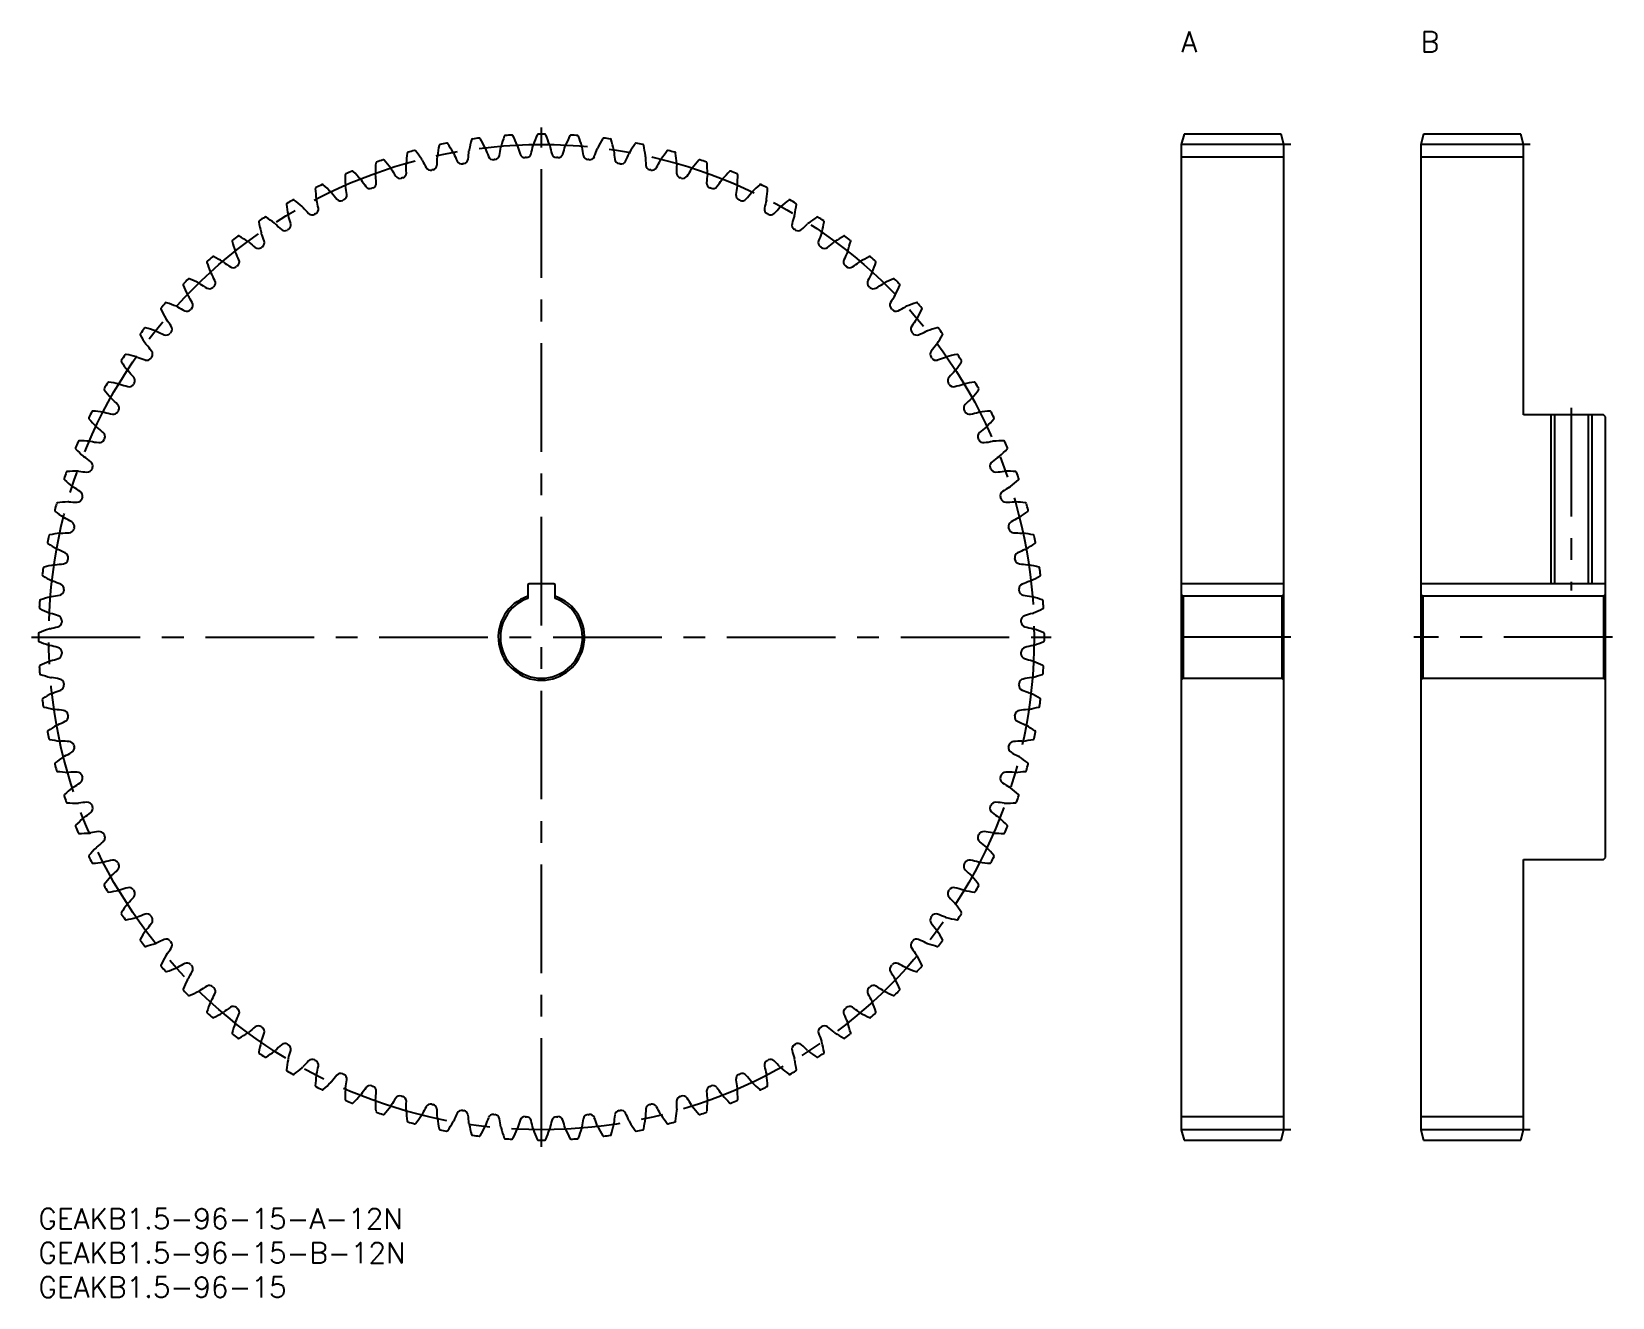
# Model space of a CAD drawing. Extents: x -1 to 230, y -13 to 172.
import ezdxf

# ---------------------------------------------------------------- set-up
doc = ezdxf.new("R2010")
doc.units = 0
doc.header["$LTSCALE"] = 0.5
doc.linetypes.add('CENTER', pattern=[50.8, 31.75, -6.35, 6.35, -6.35])
for name, color, linetype in [('MSM_CENTER', 1, 'CENTER'), ('MSM_CONTINUOUS', 7, 'CONTINUOUS'), ('MSM_NARROW', 5, 'CONTINUOUS'), ('MSM_PART_NUMBER', 7, 'CONTINUOUS')]:
    doc.layers.add(name, color=color, linetype=linetype)
doc.styles.get("Standard").update_dxf_attribs({"font": 'txt.shx', "height": 1, "bigfont": 'bigfont.shx'})

# ---------------------------------------------------------------- blocks, each defined once
blk = doc.blocks.new('*U2')
at = {"layer": 'MSM_PART_NUMBER'}
blk.add_text('GEAKB1.5-96-15-A-12N', height=3, dxfattribs=at).set_placement((0, -3))
blk = doc.blocks.new('*U3')
at = {"layer": 'MSM_PART_NUMBER'}
blk.add_text('GEAKB1.5-96-15-B-12N', height=3, dxfattribs=at).set_placement((0, -8))
blk = doc.blocks.new('*U4')
at = {"layer": 'MSM_PART_NUMBER'}
blk.add_text('GEAKB1.5-96-15', height=3, dxfattribs=at).set_placement((0, -13))
blk = doc.blocks.new('*U5')
at = {"layer": 'MSM_PART_NUMBER'}
blk.add_text('B', height=3, dxfattribs=at).set_placement((202, 169))
blk = doc.blocks.new('*U6')
at = {"layer": 'MSM_PART_NUMBER'}
blk.add_text('A', height=3, dxfattribs=at).set_placement((167, 169))

msp = doc.modelspace()

# ---------------------------------------------------------------- linework, layer by layer
at = {"layer": 'MSM_CENTER'}
for p, q in [((73.5, 9), (73.5, 158)), ((183, 155.5), (166, 155.5)), ((218, 155.5), (201, 155.5)), ((224, 117), (224, 90.3)), ((-1, 83.5), (148, 83.5)), ((183, 83.5), (166, 83.5)), ((230, 83.5), (201, 83.5)), ((183, 11.5), (166, 11.5)), ((218, 11.5), (201, 11.5))]:
    msp.add_line(p, q, dxfattribs=at)
msp.add_circle((73.5, 83.5), 72, dxfattribs=at)
at = {"layer": 'MSM_CONTINUOUS'}
for p, q in [((167.4, 157), (167, 155.5)), ((167, 155.5), (167, 11.5)), ((181.6, 157), (167.4, 157)), ((182, 155.5), (181.6, 157)), ((182, 11.5), (182, 155.5)), ((202.4, 157), (202, 155.5)), ((202, 155.5), (202, 11.5)), ((216.6, 157), (202.4, 157)), ((217, 155.5), (216.6, 157)), ((217, 116), (217, 155.5)), ((182, 153.63), (167, 153.63)), ((217, 153.63), (202, 153.63)), ((228.7, 116), (217, 116)), ((221.54, 116), (221.54, 91.3)), ((226.46, 116), (226.46, 91.3)), ((229, 115.7), (228.7, 116)), ((229, 51.3), (229, 115.7)), ((71.5, 91.1), (71.5, 89.16)), ((75.3, 91.3), (71.7, 91.3)), ((75.5, 89.16), (75.5, 91.1)), ((182, 91.3), (167, 91.3)), ((229, 91.3), (202, 91.3)), ((167.3, 89.5), (167, 89.8)), ((167.3, 89.5), (167.3, 77.5)), ((181.7, 89.5), (167.3, 89.5)), ((182, 89.8), (181.7, 89.5)), ((181.7, 89.5), (181.7, 77.5)), ((202.3, 89.5), (202, 89.8)), ((202.3, 89.5), (202.3, 77.5)), ((228.7, 89.5), (202.3, 89.5)), ((229, 89.8), (228.7, 89.5)), ((228.7, 89.5), (228.7, 77.5)), ((167.3, 77.5), (167, 77.2)), ((167.3, 77.5), (181.7, 77.5)), ((182, 77.2), (181.7, 77.5)), ((202.3, 77.5), (202, 77.2)), ((202.3, 77.5), (228.7, 77.5)), ((229, 77.2), (228.7, 77.5)), ((217, 11.5), (217, 51)), ((217, 51), (228.7, 51)), ((228.7, 51), (229, 51.3)), ((182, 13.38), (167, 13.38)), ((217, 13.38), (202, 13.38)), ((167, 11.5), (167.4, 10)), ((167.4, 10), (181.6, 10)), ((181.6, 10), (182, 11.5)), ((202, 11.5), (202.4, 10)), ((202.4, 10), (216.6, 10)), ((216.6, 10), (217, 11.5))]:
    msp.add_line(p, q, dxfattribs=at)
for centre, radius, start, end in [((82.08, 150.61), 24, 168.5696, 172.1875), ((58.7, 155.34), 0.15, 101.6404, 168.5696), ((73.5, 83.5), 73.5, 100.8596, 101.6404), ((59.68, 155.54), 0.15, 33.9304, 100.8596), ((39.89, 142.22), 24, 30.3125, 33.9304), ((86.45, 149.91), 24, 164.8196, 168.4375), ((63.43, 156.16), 0.15, 97.8904, 164.8196), ((73.5, 83.5), 73.5, 97.1096, 97.8904), ((64.42, 156.29), 0.15, 30.1802, 97.1096), ((43.8, 144.3), 24, 26.5625, 30.1804), ((64.16, 154.47), 1.25, 19.2214, 26.5625), ((85.47, 161.92), 21.33, 199.2626, 202.5523), ((46.46, 158.08), 21.33, 348.6977, 351.9874), ((68.82, 154.93), 1.25, 164.6875, 172.0286), ((90.76, 148.92), 24, 161.0696, 164.6875), ((68.2, 156.66), 0.15, 94.1404, 161.0696), ((73.5, 83.5), 73.5, 93.3596, 94.1404), ((69.2, 156.72), 0.15, 26.4304, 93.3596), ((47.84, 146.11), 24, 22.8125, 26.4304), ((68.82, 154.93), 1.25, 15.4714, 22.8125), ((90.58, 160.97), 21.33, 195.5126, 198.8023), ((51.39, 159.69), 21.33, 344.9477, 348.2374), ((73.5, 155.08), 1.25, 160.9375, 168.2786), ((95.01, 147.65), 24, 157.3196, 160.9375), ((73, 156.85), 0.15, 90.3904, 157.3196), ((73.5, 83.5), 73.5, 89.6096, 90.3904), ((74, 156.85), 0.15, 22.6804, 89.6096), ((51.99, 147.65), 24, 19.0625, 22.6804), ((73.5, 155.08), 1.25, 11.7214, 19.0625), ((95.61, 159.69), 21.33, 191.7626, 195.0523), ((56.42, 160.97), 21.33, 341.1977, 344.4874), ((78.18, 154.93), 1.25, 157.1875, 164.5286), ((99.16, 146.11), 24, 153.5696, 157.1875), ((77.8, 156.72), 0.15, 86.6404, 153.5696), ((73.5, 83.5), 73.5, 85.8596, 86.6404), ((78.8, 156.66), 0.15, 18.9302, 85.8596), ((56.24, 148.92), 24, 15.3125, 18.9304), ((78.18, 154.93), 1.25, 7.9714, 15.3125), ((100.54, 158.08), 21.33, 188.0126, 191.3023), ((61.53, 161.92), 21.33, 337.4477, 340.7374), ((82.84, 154.47), 1.25, 153.4375, 160.7786), ((103.2, 144.3), 24, 149.8196, 153.4375), ((82.58, 156.29), 0.15, 82.8904, 149.8196), ((73.5, 83.5), 73.5, 82.1096, 82.8904), ((83.57, 156.16), 0.15, 15.1802, 82.1096), ((60.55, 149.91), 24, 11.5625, 15.1804), ((107.11, 142.22), 24, 146.0696, 149.6875), ((87.32, 155.54), 0.15, 79.1404, 146.0696), ((73.5, 83.5), 73.5, 78.3596, 79.1404), ((88.3, 155.34), 0.15, 11.4302, 78.3596), ((64.92, 150.61), 24, 7.8125, 11.4304), ((73.24, 151.16), 24, 176.0696, 179.6875), ((49.45, 152.8), 0.15, 109.1404, 176.0696), ((73.5, 83.5), 73.5, 108.3596, 109.1404), ((50.4, 153.12), 0.15, 41.4302, 108.3596), ((32.51, 137.33), 24, 37.8125, 41.4304), ((77.67, 151.03), 24, 172.3196, 175.9375), ((54.97, 152.64), 1.25, 175.9375, 183.2786), ((32.43, 151.37), 21.33, 359.9477, 3.2374), ((54.03, 154.22), 0.15, 105.3904, 172.3196), ((73.5, 83.5), 73.5, 104.6096, 105.3904), ((55, 154.48), 0.15, 37.6804, 104.6096), ((36.12, 139.9), 24, 34.0625, 37.6804), ((54.97, 152.64), 1.25, 26.7214, 34.0625), ((75.13, 162.81), 21.33, 206.7626, 210.0523), ((57.49, 152.54), 0.75, 283.0519, 356.1977), ((36.96, 153.91), 21.33, 356.1977, 359.4874), ((59.53, 153.71), 1.25, 172.1875, 179.5286), ((59.53, 153.71), 1.25, 22.9714, 30.3125), ((80.32, 162.53), 21.33, 203.0126, 206.3023), ((61.87, 153.41), 0.75, 206.3022, 279.4481), ((73.5, 83.5), 70.13, 99.3019, 99.4481), ((62.04, 153.44), 0.75, 279.3019, 352.4477), ((41.64, 156.15), 21.33, 352.4477, 355.7374), ((64.16, 154.47), 1.25, 168.4375, 175.7786), ((66.46, 154.02), 0.75, 202.5523, 275.6981), ((73.5, 83.5), 70.13, 95.5519, 95.6981), ((66.64, 154.04), 0.75, 275.5519, 348.6977), ((71.09, 154.33), 0.75, 198.8022, 271.9481), ((73.5, 83.5), 70.13, 91.8019, 91.9481), ((71.27, 154.34), 0.75, 271.8019, 344.9477), ((75.73, 154.34), 0.75, 195.0522, 268.1981), ((73.5, 83.5), 70.13, 88.0519, 88.1981), ((75.91, 154.33), 0.75, 268.0519, 341.1977), ((80.36, 154.04), 0.75, 191.3023, 264.4481), ((73.5, 83.5), 70.13, 84.3019, 84.4481), ((80.54, 154.02), 0.75, 264.3019, 337.4477), ((82.84, 154.47), 1.25, 4.2214, 11.5625), ((105.36, 156.15), 21.33, 184.2626, 187.5523), ((84.96, 153.44), 0.75, 187.5523, 260.6981), ((73.5, 83.5), 70.13, 80.5519, 80.6981), ((85.13, 153.41), 0.75, 260.5519, 333.6977), ((66.68, 162.53), 21.33, 333.6977, 336.9874), ((87.47, 153.71), 1.25, 149.6875, 157.0286), ((87.47, 153.71), 1.25, 0.4714, 7.8125), ((110.04, 153.91), 21.33, 180.5126, 183.8023), ((89.51, 152.54), 0.75, 183.8023, 256.9481), ((71.87, 162.81), 21.33, 329.9477, 333.2374), ((92.03, 152.64), 1.25, 145.9375, 153.2786), ((110.88, 139.9), 24, 142.3196, 145.9375), ((92, 154.48), 0.15, 75.3904, 142.3196), ((73.5, 83.5), 73.5, 74.6096, 75.3904), ((92.97, 154.22), 0.15, 7.6802, 74.6096), ((69.33, 151.03), 24, 4.0625, 7.6804), ((114.57, 151.37), 21.33, 176.7626, 180.0523), ((92.03, 152.64), 1.25, 356.7214, 4.0625), ((114.49, 137.33), 24, 138.5696, 142.1875), ((96.6, 153.12), 0.15, 71.6404, 138.5696), ((73.5, 83.5), 73.5, 70.8596, 71.6404), ((97.55, 152.8), 0.15, 3.9304, 70.8596), ((73.76, 151.16), 24, 0.3125, 3.9304), ((44.97, 151.07), 0.15, 112.8904, 179.8196), ((68.82, 151), 24, 179.8196, 183.4375), ((73.5, 83.5), 73.5, 112.1096, 112.8904), ((45.89, 151.46), 0.15, 45.1804, 112.1096), ((29.08, 134.54), 24, 41.5625, 45.1804), ((46.11, 149.63), 1.25, 34.2214, 41.5625), ((64.77, 162.35), 21.33, 214.2626, 217.5523), ((50.49, 151.28), 1.25, 179.6875, 187.0286), ((28.08, 148.54), 21.33, 3.6977, 6.9874), ((50.49, 151.28), 1.25, 30.4714, 37.8125), ((69.94, 162.75), 21.33, 210.5126, 213.8023), ((52.84, 151.3), 0.75, 213.8022, 286.9481), ((73.5, 83.5), 70.13, 106.8019, 106.9481), ((53.01, 151.35), 0.75, 286.8019, 359.9477), ((57.32, 152.5), 0.75, 210.0522, 283.1981), ((73.5, 83.5), 70.13, 103.0519, 103.1981), ((73.5, 83.5), 70.13, 76.8019, 76.9481), ((89.68, 152.5), 0.75, 256.8019, 329.9477), ((93.99, 151.35), 0.75, 180.0523, 253.1981), ((73.5, 83.5), 70.13, 73.0519, 73.1981), ((94.16, 151.3), 0.75, 253.0519, 326.1977), ((77.06, 162.75), 21.33, 326.1977, 329.4874), ((96.51, 151.28), 1.25, 142.1875, 149.5286), ((118.92, 148.54), 21.33, 173.0126, 176.3023), ((96.51, 151.28), 1.25, 352.9714, 0.3125), ((82.23, 162.35), 21.33, 322.4477, 325.7374), ((100.89, 149.63), 1.25, 138.4375, 145.7786), ((117.92, 134.54), 24, 134.8196, 138.4375), ((101.11, 151.46), 0.15, 67.8904, 134.8196), ((73.5, 83.5), 73.5, 67.1096, 67.8904), ((102.03, 151.07), 0.15, 0.1802, 67.1096), ((78.18, 151), 24, 356.5625, 0.1804), ((40.61, 149.06), 0.15, 116.6404, 183.5696), ((64.41, 150.55), 24, 183.5696, 187.1875), ((73.5, 83.5), 73.5, 115.8596, 116.6404), ((41.51, 149.51), 0.15, 48.9304, 115.8596), ((25.84, 131.52), 24, 45.3125, 48.9304), ((41.84, 147.7), 1.25, 37.9714, 45.3125), ((59.63, 161.61), 21.33, 218.0126, 221.3023), ((44.33, 148.09), 0.75, 294.3019, 7.4477), ((46.11, 149.63), 1.25, 183.4375, 190.7786), ((23.92, 145.43), 21.33, 7.4477, 10.7374), ((48.45, 149.8), 0.75, 217.5522, 290.6979), ((73.5, 83.5), 70.13, 110.5519, 110.6981), ((48.62, 149.86), 0.75, 290.5519, 3.6977), ((98.38, 149.86), 0.75, 176.3023, 249.4481), ((73.5, 83.5), 70.13, 69.3019, 69.4481), ((98.55, 149.8), 0.75, 249.3019, 322.4477), ((123.08, 145.43), 21.33, 169.2626, 172.5523), ((102.67, 148.09), 0.75, 172.5523, 245.6981), ((100.89, 149.63), 1.25, 349.2214, 356.5625), ((87.37, 161.61), 21.33, 318.6977, 321.9874), ((105.16, 147.7), 1.25, 134.6875, 142.0286), ((121.16, 131.52), 24, 131.0696, 134.6875), ((105.49, 149.51), 0.15, 64.1404, 131.0696), ((73.5, 83.5), 73.5, 63.3596, 64.1404), ((82.59, 150.55), 24, 352.8125, 356.4304), ((106.39, 149.06), 0.15, 356.4304, 63.3596), ((36.39, 146.77), 0.15, 120.3904, 187.3196), ((60.05, 149.81), 24, 187.3196, 190.9375), ((73.5, 83.5), 73.5, 119.6096, 120.3904), ((37.26, 147.27), 0.15, 52.6804, 119.6096), ((22.8, 128.3), 24, 49.0625, 52.6804), ((37.71, 145.49), 1.25, 41.7214, 49.0625), ((54.55, 160.53), 21.33, 221.7626, 225.0523), ((40.17, 146.05), 0.75, 298.0519, 11.1977), ((41.84, 147.7), 1.25, 187.1875, 194.5286), ((19.98, 142.05), 21.33, 11.1977, 14.4874), ((44.17, 148.02), 0.75, 221.3022, 294.4481), ((73.5, 83.5), 70.13, 114.3019, 114.4481), ((73.5, 83.5), 70.13, 65.5519, 65.6981), ((102.83, 148.02), 0.75, 245.5519, 318.6977), ((106.83, 146.05), 0.75, 168.8023, 241.9481), ((127.02, 142.05), 21.33, 165.5126, 168.8023), ((105.16, 147.7), 1.25, 345.4714, 352.8125), ((92.45, 160.53), 21.33, 314.9477, 318.2374), ((109.29, 145.49), 1.25, 130.9375, 138.2786), ((124.2, 128.3), 24, 127.3196, 130.9375), ((109.74, 147.27), 0.15, 60.3904, 127.3196), ((73.5, 83.5), 73.5, 59.6096, 60.3904), ((86.95, 149.81), 24, 349.0625, 352.6804), ((110.61, 146.77), 0.15, 352.6804, 59.6096), ((32.33, 144.21), 0.15, 124.1404, 191.0696), ((55.74, 148.79), 24, 191.0696, 194.6875), ((73.5, 83.5), 73.5, 123.3596, 124.1404), ((33.17, 144.76), 0.15, 56.4304, 123.3596), ((19.98, 124.89), 24, 52.8125, 56.4304), ((33.73, 143.02), 1.25, 45.4714, 52.8125), ((49.55, 159.13), 21.33, 225.5126, 228.8023), ((37.71, 145.49), 1.25, 190.9375, 198.2786), ((16.26, 138.43), 21.33, 14.9477, 18.2374), ((36.15, 143.73), 0.75, 301.8019, 14.9477), ((40.01, 145.96), 0.75, 225.0522, 298.1981), ((73.5, 83.5), 70.13, 118.0519, 118.1981), ((73.5, 83.5), 70.13, 61.8019, 61.9481), ((106.99, 145.96), 0.75, 241.8019, 314.9477), ((110.85, 143.73), 0.75, 165.0523, 238.1981), ((130.74, 138.43), 21.33, 161.7626, 165.0523), ((109.29, 145.49), 1.25, 341.7214, 349.0625), ((97.45, 159.13), 21.33, 311.1977, 314.4874), ((113.27, 143.02), 1.25, 127.1875, 134.5286), ((127.02, 124.89), 24, 123.5696, 127.1875), ((113.83, 144.76), 0.15, 56.6404, 123.5696), ((73.5, 83.5), 73.5, 55.8596, 56.6404), ((91.26, 148.79), 24, 345.3125, 348.9304), ((114.67, 144.21), 0.15, 348.9304, 55.8596), ((28.45, 141.39), 0.15, 127.8904, 194.8196), ((51.51, 147.49), 24, 194.8196, 198.4375), ((73.5, 83.5), 73.5, 127.1096, 127.8904), ((29.24, 142), 0.15, 60.1804, 127.1096), ((17.39, 121.3), 24, 56.5625, 60.1804), ((29.92, 140.29), 1.25, 49.2214, 56.5625), ((44.66, 157.4), 21.33, 229.2626, 232.5523), ((33.73, 143.02), 1.25, 194.6875, 202.0286), ((12.79, 134.56), 21.33, 18.6977, 21.9874), ((32.29, 141.16), 0.75, 305.5519, 18.6977), ((36, 143.64), 0.75, 228.8022, 301.9481), ((73.5, 83.5), 70.13, 121.8019, 121.9481), ((73.5, 83.5), 70.13, 58.0519, 58.1981), ((111, 143.64), 0.75, 238.0519, 311.1977), ((114.71, 141.16), 0.75, 161.3023, 234.4481), ((134.21, 134.56), 21.33, 158.0126, 161.3023), ((113.27, 143.02), 1.25, 337.9714, 345.3125), ((102.34, 157.4), 21.33, 307.4477, 310.7374), ((117.08, 140.29), 1.25, 123.4375, 130.7786), ((129.61, 121.3), 24, 119.8196, 123.4375), ((117.76, 142), 0.15, 52.8904, 119.8196), ((73.5, 83.5), 73.5, 52.1096, 52.8904), ((95.49, 147.49), 24, 341.5625, 345.1804), ((118.55, 141.39), 0.15, 345.1804, 52.1096), ((73.5, 83.5), 73.5, 130.8596, 131.6404), ((25.51, 138.98), 0.15, 63.9304, 130.8596), ((15.03, 117.55), 24, 60.3125, 63.9304), ((29.92, 140.29), 1.25, 198.4375, 205.7786), ((9.58, 130.48), 21.33, 22.4477, 25.7374), ((28.61, 138.34), 0.75, 309.3019, 22.4477), ((32.14, 141.06), 0.75, 232.5522, 305.6981), ((73.5, 83.5), 70.13, 125.5519, 125.6981), ((73.5, 83.5), 70.13, 54.3019, 54.4481), ((114.86, 141.06), 0.75, 234.3019, 307.4477), ((118.39, 138.34), 0.75, 157.5523, 230.6981), ((137.42, 130.48), 21.33, 154.2626, 157.5523), ((117.08, 140.29), 1.25, 334.2214, 341.5625), ((131.97, 117.55), 24, 116.0696, 119.6875), ((121.49, 138.98), 0.15, 49.1404, 116.0696), ((73.5, 83.5), 73.5, 48.3596, 49.1404), ((24.76, 138.32), 0.15, 131.6404, 198.5696), ((47.37, 145.91), 24, 198.5696, 202.1875), ((26.3, 137.32), 1.25, 202.1875, 209.5286), ((6.65, 126.2), 21.33, 26.1977, 29.4874), ((26.3, 137.32), 1.25, 52.9714, 60.3125), ((39.89, 155.35), 21.33, 233.0126, 236.3023), ((28.47, 138.23), 0.75, 236.3023, 309.4481), ((73.5, 83.5), 70.13, 129.3019, 129.4481), ((73.5, 83.5), 70.13, 50.5519, 50.6981), ((118.53, 138.23), 0.75, 230.5519, 303.6977), ((107.11, 155.35), 21.33, 303.6977, 306.9874), ((120.7, 137.32), 1.25, 119.6875, 127.0286), ((140.35, 126.2), 21.33, 150.5126, 153.8023), ((120.7, 137.32), 1.25, 330.4714, 337.8125), ((99.63, 145.91), 24, 337.8125, 341.4304), ((122.24, 138.32), 0.15, 341.4304, 48.3596), ((21.28, 135.01), 0.15, 135.3904, 202.3196), ((43.34, 144.07), 24, 202.3196, 205.9375), ((73.5, 83.5), 73.5, 134.6096, 135.3904), ((21.99, 135.72), 0.15, 67.6804, 134.6096), ((12.93, 113.66), 24, 64.0625, 67.6804), ((22.88, 134.12), 1.25, 56.7214, 64.0625), ((35.26, 153), 21.33, 236.7626, 240.0523), ((24.98, 135.17), 0.75, 240.0523, 313.1981), ((73.5, 83.5), 70.13, 133.0519, 133.1981), ((25.12, 135.29), 0.75, 313.0519, 26.1977), ((121.88, 135.29), 0.75, 153.8023, 226.9481), ((73.5, 83.5), 70.13, 46.8019, 46.9481), ((122.02, 135.17), 0.75, 226.8019, 299.9477), ((111.74, 153), 21.33, 299.9477, 303.2374), ((124.12, 134.12), 1.25, 115.9375, 123.2786), ((134.07, 113.66), 24, 112.3196, 115.9375), ((125.01, 135.72), 0.15, 45.3904, 112.3196), ((73.5, 83.5), 73.5, 44.6096, 45.3904), ((103.66, 144.07), 24, 334.0625, 337.6804), ((125.72, 135.01), 0.15, 337.6804, 44.6096), ((73.5, 83.5), 73.5, 138.3596, 139.1404), ((18.68, 132.24), 0.15, 71.4304, 138.3596), ((11.09, 109.63), 24, 67.8125, 71.4304), ((19.68, 130.7), 1.25, 60.4714, 67.8125), ((30.8, 150.35), 21.33, 240.5126, 243.8023), ((22.88, 134.12), 1.25, 205.9375, 213.2786), ((4, 121.74), 21.33, 29.9477, 33.2374), ((21.83, 132.02), 0.75, 316.8019, 29.9477), ((125.17, 132.02), 0.75, 150.0523, 223.1981), ((143, 121.74), 21.33, 146.7626, 150.0523), ((124.12, 134.12), 1.25, 326.7214, 334.0625), ((116.2, 150.35), 21.33, 296.1977, 299.4874), ((127.32, 130.7), 1.25, 112.1875, 119.5286), ((135.91, 109.63), 24, 108.5696, 112.1875), ((128.32, 132.24), 0.15, 41.6404, 108.5696), ((73.5, 83.5), 73.5, 40.8596, 41.6404), ((18.02, 131.49), 0.15, 139.1404, 206.0696), ((39.45, 141.97), 24, 206.0696, 209.6875), ((19.68, 130.7), 1.25, 209.6875, 217.0286), ((1.65, 117.11), 21.33, 33.6977, 36.9874), ((21.71, 131.88), 0.75, 243.8023, 316.9479), ((73.5, 83.5), 70.13, 136.8019, 136.9481), ((73.5, 83.5), 70.13, 43.0519, 43.1981), ((125.29, 131.88), 0.75, 223.0519, 296.1977), ((145.35, 117.11), 21.33, 143.0126, 146.3023), ((127.32, 130.7), 1.25, 322.9714, 330.3125), ((107.55, 141.97), 24, 330.3125, 333.9304), ((128.98, 131.49), 0.15, 333.9304, 40.8596), ((15, 127.76), 0.15, 142.8904, 209.8196), ((35.7, 139.61), 24, 209.8196, 213.4375), ((73.5, 83.5), 73.5, 142.1096, 142.8904), ((15.61, 128.55), 0.15, 75.1804, 142.1096), ((9.51, 105.49), 24, 71.5625, 75.1804), ((16.71, 127.08), 1.25, 64.2214, 71.5625), ((26.52, 147.42), 21.33, 244.2626, 247.5523), ((18.66, 128.39), 0.75, 247.5522, 320.6979), ((73.5, 83.5), 70.13, 140.5519, 140.6981), ((18.77, 128.53), 0.75, 320.5519, 33.6977), ((128.23, 128.53), 0.75, 146.3023, 219.4481), ((73.5, 83.5), 70.13, 39.3019, 39.4481), ((128.34, 128.39), 0.75, 219.3019, 292.4477), ((120.48, 147.42), 21.33, 292.4477, 295.7374), ((130.29, 127.08), 1.25, 108.4375, 115.7786), ((137.49, 105.49), 24, 104.8196, 108.4375), ((111.3, 139.61), 24, 326.5625, 330.1804), ((131.39, 128.55), 0.15, 37.8904, 104.8196), ((73.5, 83.5), 73.5, 37.1096, 37.8904), ((132, 127.76), 0.15, 330.1804, 37.1096), ((73.5, 83.5), 73.5, 145.8596, 146.6404), ((12.79, 124.67), 0.15, 78.9304, 145.8596), ((8.21, 101.26), 24, 75.3125, 78.9304), ((16.71, 127.08), 1.25, 213.4375, 220.7786), ((-0.4, 112.34), 21.33, 37.4477, 40.7374), ((15.94, 124.86), 0.75, 324.3019, 37.4477), ((131.06, 124.86), 0.75, 142.5523, 215.6981), ((147.4, 112.34), 21.33, 139.2626, 142.5523), ((130.29, 127.08), 1.25, 319.2214, 326.5625), ((138.79, 101.26), 24, 101.0696, 104.6875), ((134.21, 124.67), 0.15, 34.1404, 101.0696), ((73.5, 83.5), 73.5, 33.3596, 34.1404), ((12.24, 123.83), 0.15, 146.6404, 213.5696), ((32.11, 137.02), 24, 213.5696, 217.1875), ((13.98, 123.27), 1.25, 217.1875, 224.5286), ((13.98, 123.27), 1.25, 67.9714, 75.3125), ((22.44, 144.21), 21.33, 248.0126, 251.3023), ((15.84, 124.71), 0.75, 251.3022, 324.4479), ((73.5, 83.5), 70.13, 144.3019, 144.4481), ((73.5, 83.5), 70.13, 35.5519, 35.6981), ((131.16, 124.71), 0.75, 215.5519, 288.6977), ((124.56, 144.21), 21.33, 288.6977, 291.9874), ((133.02, 123.27), 1.25, 104.6875, 112.0286), ((133.02, 123.27), 1.25, 315.4714, 322.8125), ((114.89, 137.02), 24, 322.8125, 326.4304), ((134.76, 123.83), 0.15, 326.4304, 33.3596), ((73.5, 83.5), 73.5, 149.6096, 150.3904), ((10.23, 120.61), 0.15, 82.6804, 149.6096), ((7.19, 96.95), 24, 79.0625, 82.6804), ((11.51, 119.29), 1.25, 71.7214, 79.0625), ((18.57, 140.74), 21.33, 251.7626, 255.0523), ((13.27, 120.85), 0.75, 255.0522, 328.1979), ((-2.13, 107.45), 21.33, 41.1977, 44.4874), ((73.5, 83.5), 70.13, 148.0519, 148.1981), ((13.36, 121), 0.75, 328.0519, 41.1977), ((133.64, 121), 0.75, 138.8023, 211.9481), ((73.5, 83.5), 70.13, 31.8019, 31.9481), ((149.13, 107.45), 21.33, 135.5126, 138.8023), ((133.73, 120.85), 0.75, 211.8019, 284.9477), ((128.43, 140.74), 21.33, 284.9477, 288.2374), ((135.49, 119.29), 1.25, 100.9375, 108.2786), ((139.81, 96.95), 24, 97.3196, 100.9375), ((136.77, 120.61), 0.15, 30.3904, 97.3196), ((73.5, 83.5), 73.5, 29.6096, 30.3904), ((9.73, 119.74), 0.15, 150.3904, 217.3196), ((28.7, 134.2), 24, 217.3196, 220.9375), ((11.51, 119.29), 1.25, 220.9375, 228.2786), ((-3.53, 102.45), 21.33, 44.9477, 48.2374), ((150.53, 102.45), 21.33, 131.7626, 135.0523), ((135.49, 119.29), 1.25, 311.7214, 319.0625), ((118.3, 134.2), 24, 319.0625, 322.6804), ((137.27, 119.74), 0.15, 322.6804, 29.6096), ((7.49, 115.49), 0.15, 154.1404, 221.0696), ((73.5, 83.5), 73.5, 153.3596, 154.1404), ((7.94, 116.39), 0.15, 86.4304, 153.3596), ((6.45, 92.59), 24, 82.8125, 86.4304), ((9.3, 115.16), 1.25, 75.4714, 82.8125), ((14.95, 137.02), 21.33, 255.5126, 258.8023), ((10.95, 116.83), 0.75, 258.8022, 331.9479), ((11.04, 116.99), 0.75, 331.8019, 44.9477), ((73.5, 83.5), 70.13, 151.8019, 151.9481), ((135.96, 116.99), 0.75, 135.0523, 208.1981), ((73.5, 83.5), 70.13, 28.0519, 28.1981), ((136.05, 116.83), 0.75, 208.0519, 281.1977), ((132.05, 137.02), 21.33, 281.1977, 284.4874), ((137.7, 115.16), 1.25, 97.1875, 104.5286), ((140.55, 92.59), 24, 93.5696, 97.1875), ((139.06, 116.39), 0.15, 26.6404, 93.5696), ((73.5, 83.5), 73.5, 25.8596, 26.6404), ((139.51, 115.49), 0.15, 318.9304, 25.8596), ((25.48, 131.16), 24, 221.0696, 224.6875), ((9.3, 115.16), 1.25, 224.6875, 232.0286), ((-4.61, 97.37), 21.33, 48.6977, 51.9874), ((8.98, 112.83), 0.75, 335.5519, 48.6977), ((138.02, 112.83), 0.75, 131.3023, 204.4481), ((151.61, 97.37), 21.33, 128.0126, 131.3023), ((137.7, 115.16), 1.25, 307.9714, 315.3125), ((121.52, 131.16), 24, 315.3125, 318.9304), ((5.54, 111.11), 0.15, 157.8904, 224.8196), ((73.5, 83.5), 73.5, 157.1096, 157.8904), ((22.46, 127.92), 24, 224.8196, 228.4375), ((5.93, 112.03), 0.15, 90.1804, 157.1096), ((6, 88.18), 24, 86.5625, 90.1804), ((7.37, 110.89), 1.25, 79.2214, 86.5625), ((11.57, 133.08), 21.33, 259.2626, 262.5523), ((8.91, 112.67), 0.75, 262.5523, 335.6979), ((73.5, 83.5), 70.13, 155.5519, 155.6981), ((73.5, 83.5), 70.13, 24.3019, 24.4481), ((138.09, 112.67), 0.75, 204.3019, 277.4477), ((135.43, 133.08), 21.33, 277.4477, 280.7374), ((139.63, 110.89), 1.25, 93.4375, 100.7786), ((141, 88.18), 24, 89.8196, 93.4375), ((124.54, 127.92), 24, 311.5625, 315.1804), ((141.07, 112.03), 0.15, 22.8904, 89.8196), ((73.5, 83.5), 73.5, 22.1096, 22.8904), ((141.46, 111.11), 0.15, 315.1804, 22.1096), ((7.37, 110.89), 1.25, 228.4375, 235.7786), ((-5.35, 92.23), 21.33, 52.4477, 55.7374), ((7.2, 108.55), 0.75, 339.3019, 52.4477), ((139.8, 108.55), 0.75, 127.5523, 200.6981), ((152.35, 92.23), 21.33, 124.2626, 127.5523), ((139.63, 110.89), 1.25, 304.2214, 311.5625), ((3.88, 106.6), 0.15, 161.6404, 228.5696), ((73.5, 83.5), 73.5, 160.8596, 161.6404), ((19.67, 124.49), 24, 228.5696, 232.1875), ((4.2, 107.55), 0.15, 93.9304, 160.8596), ((5.84, 83.76), 24, 90.3125, 93.9304), ((5.72, 106.51), 1.25, 82.9714, 90.3125), ((8.46, 128.92), 21.33, 263.0126, 266.3023), ((7.14, 108.38), 0.75, 266.3022, 339.4481), ((73.5, 83.5), 70.13, 159.3019, 159.4481), ((73.5, 83.5), 70.13, 20.5519, 20.6981), ((139.86, 108.38), 0.75, 200.5519, 273.6977), ((138.54, 128.92), 21.33, 273.6977, 276.9874), ((141.28, 106.51), 1.25, 89.6875, 97.0286), ((141.16, 83.76), 24, 86.0696, 89.6875), ((127.33, 124.49), 24, 307.8125, 311.4304), ((142.8, 107.55), 0.15, 19.1404, 86.0696), ((73.5, 83.5), 73.5, 18.3596, 19.1404), ((143.12, 106.6), 0.15, 311.4304, 18.3596), ((5.72, 106.51), 1.25, 232.1875, 239.5286), ((-5.75, 87.06), 21.33, 56.1977, 59.4874), ((5.7, 104.16), 0.75, 343.0519, 56.1977), ((141.3, 104.16), 0.75, 123.8023, 196.9481), ((152.75, 87.06), 21.33, 120.5126, 123.8023), ((141.28, 106.51), 1.25, 300.4714, 307.8125), ((2.52, 102), 0.15, 165.3904, 232.3196), ((73.5, 83.5), 73.5, 164.6096, 165.3904), ((17.1, 120.88), 24, 232.3196, 235.9375), ((2.78, 102.97), 0.15, 97.6804, 164.6096), ((5.97, 79.33), 24, 94.0625, 97.6804), ((4.36, 102.03), 1.25, 86.7214, 94.0625), ((5.63, 124.57), 21.33, 266.7626, 270.0523), ((5.65, 103.99), 0.75, 270.0522, 343.1979), ((73.5, 83.5), 70.13, 163.0519, 163.1981), ((73.5, 83.5), 70.13, 16.8019, 16.9481), ((141.35, 103.99), 0.75, 196.8019, 269.9477), ((141.37, 124.57), 21.33, 269.9477, 273.2374), ((142.64, 102.03), 1.25, 85.9375, 93.2786), ((141.03, 79.33), 24, 82.3196, 85.9375), ((129.9, 120.88), 24, 304.0625, 307.6804), ((144.22, 102.97), 0.15, 15.3904, 82.3196), ((73.5, 83.5), 73.5, 14.6096, 15.3904), ((144.48, 102), 0.15, 307.6804, 14.6096), ((4.36, 102.03), 1.25, 235.9375, 243.2786), ((-5.81, 81.87), 21.33, 59.9477, 63.2374), ((4.46, 99.51), 0.75, 273.8022, 346.9479), ((4.5, 99.68), 0.75, 346.8019, 59.9477), ((73.5, 83.5), 70.13, 166.8019, 166.9481), ((142.5, 99.68), 0.75, 120.0523, 193.1981), ((73.5, 83.5), 70.13, 13.0519, 13.1981), ((142.54, 99.51), 0.75, 193.0519, 266.1977), ((152.81, 81.87), 21.33, 116.7626, 120.0523), ((142.64, 102.03), 1.25, 296.7214, 304.0625), ((1.46, 97.32), 0.15, 169.1404, 236.0696), ((73.5, 83.5), 73.5, 168.3596, 169.1404), ((14.78, 117.11), 24, 236.0696, 239.6875), ((1.66, 98.3), 0.15, 101.4304, 168.3596), ((6.39, 74.92), 24, 97.8125, 101.4304), ((3.29, 97.47), 1.25, 90.4714, 97.8125), ((3.09, 120.04), 21.33, 270.5126, 273.8023), ((143.91, 120.04), 21.33, 266.1977, 269.4874), ((143.71, 97.47), 1.25, 82.1875, 89.5286), ((140.61, 74.92), 24, 78.5696, 82.1875), ((132.22, 117.11), 24, 300.3125, 303.9304), ((145.34, 98.3), 0.15, 11.6404, 78.5696), ((73.5, 83.5), 73.5, 10.8596, 11.6404), ((145.54, 97.32), 0.15, 303.9304, 10.8596), ((3.29, 97.47), 1.25, 239.6875, 247.0286), ((-5.53, 76.68), 21.33, 63.6977, 66.9874), ((3.56, 94.96), 0.75, 277.5522, 350.6981), ((3.59, 95.13), 0.75, 350.5519, 63.6977), ((73.5, 83.5), 70.13, 170.5519, 170.6981), ((143.41, 95.13), 0.75, 116.3023, 189.4481), ((73.5, 83.5), 70.13, 9.3019, 9.4481), ((143.44, 94.96), 0.75, 189.3019, 262.4477), ((152.53, 76.68), 21.33, 113.0126, 116.3023), ((143.71, 97.47), 1.25, 292.9714, 300.3125), ((0.71, 92.58), 0.15, 172.8904, 239.8196), ((73.5, 83.5), 73.5, 172.1096, 172.8904), ((12.7, 113.2), 24, 239.8196, 243.4375), ((0.84, 93.57), 0.15, 105.1804, 172.1096), ((7.09, 70.55), 24, 101.5625, 105.1804), ((2.53, 92.84), 1.25, 94.2214, 101.5625), ((0.85, 115.36), 21.33, 274.2626, 277.5523), ((146.15, 115.36), 21.33, 262.4477, 265.7374), ((144.47, 92.84), 1.25, 78.4375, 85.7786), ((139.91, 70.55), 24, 74.8196, 78.4375), ((134.3, 113.2), 24, 296.5625, 300.1804), ((146.16, 93.57), 0.15, 7.8904, 74.8196), ((73.5, 83.5), 73.5, 7.1096, 7.8904), ((146.29, 92.58), 0.15, 300.1804, 7.1096), ((2.53, 92.84), 1.25, 243.4375, 250.7786), ((-4.92, 71.53), 21.33, 67.4477, 70.7374), ((2.96, 90.36), 0.75, 281.3022, 354.4481), ((2.98, 90.54), 0.75, 354.3019, 67.4477), ((73.5, 83.5), 70.13, 174.3019, 174.4481), ((71.7, 91.1), 0.2, 90, 180), ((75.3, 91.1), 0.2, 0, 90), ((144.02, 90.54), 0.75, 112.5523, 185.6981), ((73.5, 83.5), 70.13, 5.5519, 5.6981), ((144.04, 90.36), 0.75, 185.5519, 258.6977), ((151.92, 71.53), 21.33, 109.2626, 112.5523), ((144.47, 92.84), 1.25, 289.2214, 296.5625), ((73.5, 83.5), 73.5, 175.8596, 176.6404), ((0.28, 87.8), 0.15, 176.6404, 243.5696), ((0.34, 88.8), 0.15, 108.9304, 175.8596), ((8.08, 66.24), 24, 105.3125, 108.9304), ((2.07, 88.18), 1.25, 97.9714, 105.3125), ((-1.08, 110.54), 21.33, 278.0126, 281.3023), ((73.5, 83.5), 6.3, 108.5094, 71.4906), ((73.5, 83.5), 6, 109.4712, 70.5288), ((148.08, 110.54), 21.33, 258.6977, 261.9874), ((144.93, 88.18), 1.25, 74.6875, 82.0286), ((138.92, 66.24), 24, 71.0696, 74.6875), ((146.66, 88.8), 0.15, 4.1404, 71.0696), ((146.72, 87.8), 0.15, 296.4302, 3.3596), ((73.5, 83.5), 73.5, 3.3596, 4.1404), ((10.89, 109.16), 24, 243.5696, 247.1875), ((2.07, 88.18), 1.25, 247.1875, 254.5286), ((-3.97, 66.42), 21.33, 71.1977, 74.4874), ((2.66, 85.73), 0.75, 285.0522, 358.1981), ((2.67, 85.91), 0.75, 358.0519, 71.1977), ((73.5, 83.5), 70.13, 178.0519, 178.1981), ((144.33, 85.91), 0.75, 108.8023, 181.9481), ((73.5, 83.5), 70.13, 1.8019, 1.9481), ((144.34, 85.73), 0.75, 181.8019, 254.9477), ((150.97, 66.42), 21.33, 105.5126, 108.8023), ((144.93, 88.18), 1.25, 285.4714, 292.8125), ((136.11, 109.16), 24, 292.8125, 296.4304), ((0.15, 84), 0.15, 112.6804, 179.6096), ((73.5, 83.5), 73.5, 179.6096, 180.3904), ((9.35, 61.99), 24, 109.0625, 112.6804), ((1.92, 83.5), 1.25, 101.7214, 109.0625), ((-2.69, 105.61), 21.33, 281.7626, 285.0523), ((149.69, 105.61), 21.33, 254.9477, 258.2374), ((145.08, 83.5), 1.25, 70.9375, 78.2786), ((137.65, 61.99), 24, 67.3196, 70.9375), ((146.85, 84), 0.15, 0.3904, 67.3196), ((73.5, 83.5), 73.5, 359.6096, 0.3904), ((0.15, 83), 0.15, 180.3904, 247.3196), ((9.35, 105.01), 24, 247.3196, 250.9375), ((1.92, 83.5), 1.25, 250.9375, 258.2786), ((-2.69, 61.39), 21.33, 74.9477, 78.2374), ((2.66, 81.27), 0.75, 1.8019, 74.9477), ((2.67, 81.09), 0.75, 288.8022, 1.9479), ((73.5, 83.5), 70.13, 181.8019, 181.9481), ((73.5, 83.5), 70.13, 358.0519, 358.1981), ((144.33, 81.09), 0.75, 178.0519, 251.1977), ((144.34, 81.27), 0.75, 105.0523, 178.1981), ((149.69, 61.39), 21.33, 101.7626, 105.0523), ((145.08, 83.5), 1.25, 281.7214, 289.0625), ((137.65, 105.01), 24, 289.0625, 292.6804), ((146.85, 83), 0.15, 292.6802, 359.6096), ((0.28, 79.2), 0.15, 116.4304, 183.3596), ((73.5, 83.5), 73.5, 183.3596, 184.1404), ((10.89, 57.84), 24, 112.8125, 116.4304), ((2.07, 78.82), 1.25, 105.4714, 112.8125), ((-3.97, 100.58), 21.33, 285.5126, 288.8023), ((150.97, 100.58), 21.33, 251.1977, 254.4874), ((144.93, 78.82), 1.25, 67.1875, 74.5286), ((136.11, 57.84), 24, 63.5696, 67.1875), ((146.72, 79.2), 0.15, 356.6404, 63.5696), ((73.5, 83.5), 73.5, 355.8596, 356.6404), ((0.34, 78.2), 0.15, 184.1404, 251.0696), ((8.08, 100.76), 24, 251.0696, 254.6875), ((2.07, 78.82), 1.25, 254.6875, 262.0286), ((-1.08, 56.46), 21.33, 78.6977, 81.9874), ((2.96, 76.64), 0.75, 5.5519, 78.6977), ((2.98, 76.46), 0.75, 292.5523, 5.6979), ((73.5, 83.5), 70.13, 185.5519, 185.6981), ((144.02, 76.46), 0.75, 174.3019, 247.4477), ((73.5, 83.5), 70.13, 354.3019, 354.4481), ((144.04, 76.64), 0.75, 101.3023, 174.4481), ((148.08, 56.46), 21.33, 98.0126, 101.3023), ((144.93, 78.82), 1.25, 277.9714, 285.3125), ((138.92, 100.76), 24, 285.3125, 288.9304), ((146.66, 78.2), 0.15, 288.9304, 355.8596), ((0.71, 74.42), 0.15, 120.1804, 187.1096), ((73.5, 83.5), 73.5, 187.1096, 187.8904), ((12.7, 53.8), 24, 116.5625, 120.1804), ((2.53, 74.16), 1.25, 109.2214, 116.5625), ((-4.92, 95.47), 21.33, 289.2626, 292.5523), ((151.92, 95.47), 21.33, 247.4477, 250.7374), ((144.47, 74.16), 1.25, 63.4375, 70.7786), ((134.3, 53.8), 24, 59.8196, 63.4375), ((73.5, 83.5), 73.5, 352.1096, 352.8904), ((146.29, 74.42), 0.15, 352.8904, 59.8196), ((0.84, 73.43), 0.15, 187.8904, 254.8196), ((7.09, 96.45), 24, 254.8196, 258.4375), ((2.53, 74.16), 1.25, 258.4375, 265.7786), ((0.85, 51.64), 21.33, 82.4477, 85.7374), ((3.56, 72.04), 0.75, 9.3019, 82.4477), ((3.59, 71.87), 0.75, 296.3022, 9.4481), ((73.5, 83.5), 70.13, 189.3019, 189.4481), ((143.41, 71.87), 0.75, 170.5519, 243.6977), ((73.5, 83.5), 70.13, 350.5519, 350.6981), ((143.44, 72.04), 0.75, 97.5523, 170.6981), ((146.15, 51.64), 21.33, 94.2626, 97.5523), ((144.47, 74.16), 1.25, 274.2214, 281.5625), ((139.91, 96.45), 24, 281.5625, 285.1804), ((146.16, 73.43), 0.15, 285.1804, 352.1096), ((1.46, 69.68), 0.15, 123.9304, 190.8596), ((73.5, 83.5), 73.5, 190.8596, 191.6404), ((14.78, 49.89), 24, 120.3125, 123.9304), ((3.29, 69.53), 1.25, 112.9714, 120.3125), ((-5.53, 90.32), 21.33, 293.0126, 296.3023), ((152.53, 90.32), 21.33, 243.6977, 246.9874), ((143.71, 69.53), 1.25, 59.6875, 67.0286), ((132.22, 49.89), 24, 56.0696, 59.6875), ((73.5, 83.5), 73.5, 348.3596, 349.1404), ((145.54, 69.68), 0.15, 349.1404, 56.0696), ((1.66, 68.7), 0.15, 191.6404, 258.5696), ((6.39, 92.08), 24, 258.5696, 262.1875), ((3.29, 69.53), 1.25, 262.1875, 269.5286), ((3.09, 46.96), 21.33, 86.1977, 89.4874), ((4.46, 67.49), 0.75, 13.0519, 86.1977), ((4.5, 67.32), 0.75, 300.0522, 13.1981), ((73.5, 83.5), 70.13, 193.0519, 193.1981), ((142.5, 67.32), 0.75, 166.8019, 239.9477), ((73.5, 83.5), 70.13, 346.8019, 346.9481), ((142.54, 67.49), 0.75, 93.8023, 166.9481), ((143.91, 46.96), 21.33, 90.5126, 93.8023), ((143.71, 69.53), 1.25, 270.4714, 277.8125), ((140.61, 92.08), 24, 277.8125, 281.4304), ((145.34, 68.7), 0.15, 281.4304, 348.3596), ((2.52, 65), 0.15, 127.6804, 194.6096), ((73.5, 83.5), 73.5, 194.6096, 195.3904), ((17.1, 46.12), 24, 124.0625, 127.6804), ((4.36, 64.97), 1.25, 116.7214, 124.0625), ((-5.81, 85.13), 21.33, 296.7626, 300.0523), ((152.81, 85.13), 21.33, 239.9477, 243.2374), ((142.64, 64.97), 1.25, 55.9375, 63.2786), ((129.9, 46.12), 24, 52.3196, 55.9375), ((73.5, 83.5), 73.5, 344.6096, 345.3904), ((144.48, 65), 0.15, 345.3904, 52.3196), ((2.78, 64.03), 0.15, 195.3904, 262.3196), ((5.97, 87.67), 24, 262.3196, 265.9375), ((4.36, 64.97), 1.25, 265.9375, 273.2786), ((5.63, 42.43), 21.33, 89.9477, 93.2374), ((5.65, 63.01), 0.75, 16.8019, 89.9477), ((5.7, 62.84), 0.75, 303.8022, 16.9481), ((73.5, 83.5), 70.13, 196.8019, 196.9481), ((141.3, 62.84), 0.75, 163.0519, 236.1977), ((73.5, 83.5), 70.13, 343.0519, 343.1981), ((141.35, 63.01), 0.75, 90.0523, 163.1981), ((141.37, 42.43), 21.33, 86.7626, 90.0523), ((142.64, 64.97), 1.25, 266.7214, 274.0625), ((141.03, 87.67), 24, 274.0625, 277.6804), ((144.22, 64.03), 0.15, 277.6804, 344.6096), ((3.88, 60.4), 0.15, 131.4304, 198.3596), ((73.5, 83.5), 73.5, 198.3596, 199.1404), ((19.67, 42.51), 24, 127.8125, 131.4304), ((5.72, 60.49), 1.25, 120.4714, 127.8125), ((-5.75, 79.94), 21.33, 300.5126, 303.8023), ((152.75, 79.94), 21.33, 236.1977, 239.4874), ((141.28, 60.49), 1.25, 52.1875, 59.5286), ((127.33, 42.51), 24, 48.5696, 52.1875), ((73.5, 83.5), 73.5, 340.8596, 341.6404), ((143.12, 60.4), 0.15, 341.6404, 48.5696), ((4.2, 59.45), 0.15, 199.1404, 266.0696), ((5.84, 83.24), 24, 266.0696, 269.6875), ((5.72, 60.49), 1.25, 269.6875, 277.0286), ((8.46, 38.08), 21.33, 93.6977, 96.9874), ((-5.35, 74.77), 21.33, 304.2626, 307.5523), ((7.14, 58.62), 0.75, 20.5519, 93.6977), ((7.2, 58.45), 0.75, 307.5523, 20.6981), ((73.5, 83.5), 70.13, 200.5519, 200.6981), ((139.8, 58.45), 0.75, 159.3019, 232.4477), ((73.5, 83.5), 70.13, 339.3019, 339.4481), ((139.86, 58.62), 0.75, 86.3023, 159.4481), ((152.35, 74.77), 21.33, 232.4477, 235.7374), ((138.54, 38.08), 21.33, 83.0126, 86.3023), ((141.28, 60.49), 1.25, 262.9714, 270.3125), ((141.16, 83.24), 24, 270.3125, 273.9304), ((142.8, 59.45), 0.15, 273.9304, 340.8596), ((5.54, 55.89), 0.15, 135.1804, 202.1096), ((73.5, 83.5), 73.5, 202.1096, 202.8904), ((22.46, 39.08), 24, 131.5625, 135.1804), ((7.37, 56.11), 1.25, 124.2214, 131.5625), ((139.63, 56.11), 1.25, 48.4375, 55.7786), ((124.54, 39.08), 24, 44.8196, 48.4375), ((73.5, 83.5), 73.5, 337.1096, 337.8904), ((141.46, 55.89), 0.15, 337.8904, 44.8196), ((5.93, 54.97), 0.15, 202.8904, 269.8196), ((6, 78.82), 24, 269.8196, 273.4375), ((7.37, 56.11), 1.25, 273.4375, 280.7786), ((11.57, 33.92), 21.33, 97.4477, 100.7374), ((-4.61, 69.63), 21.33, 308.0126, 311.3023), ((8.91, 54.33), 0.75, 24.3019, 97.4477), ((8.98, 54.17), 0.75, 311.3023, 24.4481), ((73.5, 83.5), 70.13, 204.3019, 204.4481), ((138.02, 54.17), 0.75, 155.5519, 228.6977), ((73.5, 83.5), 70.13, 335.5519, 335.6981), ((138.09, 54.33), 0.75, 82.5523, 155.6981), ((151.61, 69.63), 21.33, 228.6977, 231.9874), ((135.43, 33.92), 21.33, 79.2626, 82.5523), ((139.63, 56.11), 1.25, 259.2214, 266.5625), ((141, 78.82), 24, 266.5625, 270.1804), ((141.07, 54.97), 0.15, 270.1804, 337.1096), ((7.49, 51.51), 0.15, 138.9304, 205.8596), ((73.5, 83.5), 73.5, 205.8596, 206.6404), ((25.48, 35.84), 24, 135.3125, 138.9304), ((9.3, 51.84), 1.25, 127.9714, 135.3125), ((14.95, 29.98), 21.33, 101.1977, 104.4874), ((10.95, 50.17), 0.75, 28.0519, 101.1977), ((136.05, 50.17), 0.75, 78.8023, 151.9481), ((132.05, 29.98), 21.33, 75.5126, 78.8023), ((137.7, 51.84), 1.25, 44.6875, 52.0286), ((121.52, 35.84), 24, 41.0696, 44.6875), ((73.5, 83.5), 73.5, 333.3596, 334.1404), ((139.51, 51.51), 0.15, 334.1404, 41.0696), ((7.94, 50.61), 0.15, 206.6404, 273.5696), ((6.45, 74.41), 24, 273.5696, 277.1875), ((9.3, 51.84), 1.25, 277.1875, 284.5286), ((28.7, 32.8), 24, 139.0625, 142.6804), ((11.51, 47.71), 1.25, 131.7214, 139.0625), ((-3.53, 64.55), 21.33, 311.7626, 315.0523), ((11.04, 50.01), 0.75, 315.0523, 28.1979), ((73.5, 83.5), 70.13, 208.0519, 208.1981), ((135.96, 50.01), 0.75, 151.8019, 224.9477), ((73.5, 83.5), 70.13, 331.8019, 331.9481), ((150.53, 64.55), 21.33, 224.9477, 228.2374), ((135.49, 47.71), 1.25, 40.9375, 48.2786), ((118.3, 32.8), 24, 37.3196, 40.9375), ((137.7, 51.84), 1.25, 255.4714, 262.8125), ((140.55, 74.41), 24, 262.8125, 266.4304), ((139.06, 50.61), 0.15, 266.4304, 333.3596), ((9.73, 47.26), 0.15, 142.6804, 209.6096), ((73.5, 83.5), 73.5, 209.6096, 210.3904), ((10.23, 46.39), 0.15, 210.3904, 277.3196), ((7.19, 70.05), 24, 277.3196, 280.9375), ((11.51, 47.71), 1.25, 280.9375, 288.2786), ((18.57, 26.26), 21.33, 104.9477, 108.2374), ((13.27, 46.15), 0.75, 31.8019, 104.9477), ((73.5, 83.5), 70.13, 211.8019, 211.9481), ((13.36, 46), 0.75, 318.8023, 31.9481), ((133.64, 46), 0.75, 148.0519, 221.1977), ((73.5, 83.5), 70.13, 328.0519, 328.1981), ((133.73, 46.15), 0.75, 75.0523, 148.1981), ((128.43, 26.26), 21.33, 71.7626, 75.0523), ((135.49, 47.71), 1.25, 251.7214, 259.0625), ((139.81, 70.05), 24, 259.0625, 262.6804), ((136.77, 46.39), 0.15, 262.6804, 329.6096), ((73.5, 83.5), 73.5, 329.6096, 330.3904), ((137.27, 47.26), 0.15, 330.3904, 37.3196), ((32.11, 29.98), 24, 142.8125, 146.4304), ((13.98, 43.73), 1.25, 135.4714, 142.8125), ((-2.13, 59.55), 21.33, 315.5126, 318.8023), ((149.13, 59.55), 21.33, 221.1977, 224.4874), ((133.02, 43.73), 1.25, 37.1875, 44.5286), ((114.89, 29.98), 24, 33.5696, 37.1875), ((12.24, 43.17), 0.15, 146.4304, 213.3596), ((73.5, 83.5), 73.5, 213.3596, 214.1404), ((12.79, 42.33), 0.15, 214.1404, 281.0696), ((8.21, 65.74), 24, 281.0696, 284.6875), ((13.98, 43.73), 1.25, 284.6875, 292.0286), ((22.44, 22.79), 21.33, 108.6977, 111.9874), ((15.84, 42.29), 0.75, 35.5519, 108.6977), ((-0.4, 54.66), 21.33, 319.2626, 322.5523), ((73.5, 83.5), 70.13, 215.5519, 215.6981), ((15.94, 42.14), 0.75, 322.5523, 35.6981), ((131.06, 42.14), 0.75, 144.3019, 217.4477), ((73.5, 83.5), 70.13, 324.3019, 324.4481), ((147.4, 54.66), 21.33, 217.4477, 220.7374), ((131.16, 42.29), 0.75, 71.3023, 144.4481), ((124.56, 22.79), 21.33, 68.0126, 71.3023), ((133.02, 43.73), 1.25, 247.9714, 255.3125), ((138.79, 65.74), 24, 255.3125, 258.9304), ((134.21, 42.33), 0.15, 258.9302, 325.8596), ((73.5, 83.5), 73.5, 325.8596, 326.6404), ((134.76, 43.17), 0.15, 326.6404, 33.5696), ((15, 39.24), 0.15, 150.1804, 217.1096), ((35.7, 27.39), 24, 146.5625, 150.1804), ((16.71, 39.92), 1.25, 139.2214, 146.5625), ((26.52, 19.58), 21.33, 112.4477, 115.7374), ((18.66, 38.61), 0.75, 39.3019, 112.4477), ((128.34, 38.61), 0.75, 67.5523, 140.6981), ((120.48, 19.58), 21.33, 64.2626, 67.5523), ((130.29, 39.92), 1.25, 33.4375, 40.7786), ((111.3, 27.39), 24, 29.8196, 33.4375), ((132, 39.24), 0.15, 322.8904, 29.8196), ((73.5, 83.5), 73.5, 217.1096, 217.8904), ((15.61, 38.45), 0.15, 217.8904, 284.8196), ((9.51, 61.51), 24, 284.8196, 288.4375), ((16.71, 39.92), 1.25, 288.4375, 295.7786), ((19.68, 36.3), 1.25, 142.9714, 150.3125), ((1.65, 49.89), 21.33, 323.0126, 326.3023), ((73.5, 83.5), 70.13, 219.3019, 219.4481), ((18.77, 38.47), 0.75, 326.3023, 39.4481), ((128.23, 38.47), 0.75, 140.5519, 213.6977), ((145.35, 49.89), 21.33, 213.6977, 216.9874), ((73.5, 83.5), 70.13, 320.5519, 320.6981), ((127.32, 36.3), 1.25, 29.6875, 37.0286), ((130.29, 39.92), 1.25, 244.2214, 251.5625), ((137.49, 61.51), 24, 251.5625, 255.1804), ((131.39, 38.45), 0.15, 255.1804, 322.1096), ((73.5, 83.5), 73.5, 322.1096, 322.8904), ((18.02, 35.51), 0.15, 153.9304, 220.8596), ((39.45, 25.03), 24, 150.3125, 153.9304), ((73.5, 83.5), 73.5, 220.8596, 221.6404), ((18.68, 34.76), 0.15, 221.6404, 288.5696), ((11.09, 57.37), 24, 288.5696, 292.1875), ((19.68, 36.3), 1.25, 292.1875, 299.5286), ((30.8, 16.65), 21.33, 116.1977, 119.4874), ((21.71, 35.12), 0.75, 43.0519, 116.1977), ((73.5, 83.5), 70.13, 223.0519, 223.1981), ((21.83, 34.98), 0.75, 330.0523, 43.1981), ((125.17, 34.98), 0.75, 136.8019, 209.9477), ((73.5, 83.5), 70.13, 316.8019, 316.9481), ((125.29, 35.12), 0.75, 63.8023, 136.9481), ((116.2, 16.65), 21.33, 60.5126, 63.8023), ((127.32, 36.3), 1.25, 240.4714, 247.8125), ((135.91, 57.37), 24, 247.8125, 251.4304), ((128.32, 34.76), 0.15, 251.4304, 318.3596), ((107.55, 25.03), 24, 26.0696, 29.6875), ((73.5, 83.5), 73.5, 318.3596, 319.1404), ((128.98, 35.51), 0.15, 319.1404, 26.0696), ((43.34, 22.93), 24, 154.0625, 157.6804), ((22.88, 32.88), 1.25, 146.7214, 154.0625), ((4, 45.26), 21.33, 326.7626, 330.0523), ((35.26, 14), 21.33, 119.9477, 123.2374), ((24.98, 31.83), 0.75, 46.8019, 119.9477), ((73.5, 83.5), 70.13, 226.8019, 226.9481), ((73.5, 83.5), 70.13, 313.0519, 313.1981), ((122.02, 31.83), 0.75, 60.0523, 133.1981), ((111.74, 14), 21.33, 56.7626, 60.0523), ((143, 45.26), 21.33, 209.9477, 213.2374), ((124.12, 32.88), 1.25, 25.9375, 33.2786), ((103.66, 22.93), 24, 22.3196, 25.9375), ((21.28, 31.99), 0.15, 157.6804, 224.6096), ((73.5, 83.5), 73.5, 224.6096, 225.3904), ((21.99, 31.28), 0.15, 225.3904, 292.3196), ((12.93, 53.34), 24, 292.3196, 295.9375), ((22.88, 32.88), 1.25, 295.9375, 303.2786), ((47.37, 21.09), 24, 157.8125, 161.4304), ((26.3, 29.68), 1.25, 150.4714, 157.8125), ((6.65, 40.8), 21.33, 330.5126, 333.8023), ((25.12, 31.71), 0.75, 333.8023, 46.9481), ((121.88, 31.71), 0.75, 133.0519, 206.1977), ((140.35, 40.8), 21.33, 206.1977, 209.4874), ((120.7, 29.68), 1.25, 22.1875, 29.5286), ((99.63, 21.09), 24, 18.5696, 22.1875), ((124.12, 32.88), 1.25, 236.7214, 244.0625), ((134.07, 53.34), 24, 244.0625, 247.6804), ((125.01, 31.28), 0.15, 247.6804, 314.6096), ((73.5, 83.5), 73.5, 314.6096, 315.3904), ((125.72, 31.99), 0.15, 315.3904, 22.3196), ((24.76, 28.68), 0.15, 161.4304, 228.3596), ((73.5, 83.5), 73.5, 228.3596, 229.1404), ((25.51, 28.02), 0.15, 229.1404, 296.0696), ((15.03, 49.45), 24, 296.0696, 299.6875), ((26.3, 29.68), 1.25, 299.6875, 307.0286), ((39.89, 11.65), 21.33, 123.6977, 126.9874), ((28.47, 28.77), 0.75, 50.5519, 123.6977), ((9.58, 36.52), 21.33, 334.2626, 337.5523), ((73.5, 83.5), 70.13, 230.5519, 230.6981), ((28.61, 28.66), 0.75, 337.5523, 50.6981), ((118.39, 28.66), 0.75, 129.3019, 202.4477), ((137.42, 36.52), 21.33, 202.4477, 205.7374), ((73.5, 83.5), 70.13, 309.3019, 309.4481), ((118.53, 28.77), 0.75, 56.3023, 129.4481), ((107.11, 11.65), 21.33, 53.0126, 56.3023), ((120.7, 29.68), 1.25, 232.9714, 240.3125), ((131.97, 49.45), 24, 240.3125, 243.9304), ((121.49, 28.02), 0.15, 243.9304, 310.8596), ((73.5, 83.5), 73.5, 310.8596, 311.6404), ((122.24, 28.68), 0.15, 311.6404, 18.5696), ((28.45, 25.61), 0.15, 165.1804, 232.1096), ((51.51, 19.51), 24, 161.5625, 165.1804), ((73.5, 83.5), 73.5, 232.1096, 232.8904), ((29.92, 26.71), 1.25, 154.2214, 161.5625), ((17.39, 45.7), 24, 299.8196, 303.4375), ((29.92, 26.71), 1.25, 303.4375, 310.7786), ((44.66, 9.6), 21.33, 127.4477, 130.7374), ((32.14, 25.94), 0.75, 54.3019, 127.4477), ((73.5, 83.5), 70.13, 234.3019, 234.4481), ((12.79, 32.44), 21.33, 338.0126, 341.3023), ((32.29, 25.84), 0.75, 341.3023, 54.4481), ((114.71, 25.84), 0.75, 125.5519, 198.6977), ((134.21, 32.44), 21.33, 198.6977, 201.9874), ((73.5, 83.5), 70.13, 305.5519, 305.6981), ((114.86, 25.94), 0.75, 52.5523, 125.6981), ((102.34, 9.6), 21.33, 49.2626, 52.5523), ((117.08, 26.71), 1.25, 229.2214, 236.5625), ((129.61, 45.7), 24, 236.5625, 240.1804), ((73.5, 83.5), 73.5, 307.1096, 307.8904), ((117.08, 26.71), 1.25, 18.4375, 25.7786), ((95.49, 19.51), 24, 14.8196, 18.4375), ((118.55, 25.61), 0.15, 307.8904, 14.8196), ((29.24, 25), 0.15, 232.8904, 299.8196), ((55.74, 18.21), 24, 165.3125, 168.9304), ((33.73, 23.98), 1.25, 157.9714, 165.3125), ((49.55, 7.87), 21.33, 131.1977, 134.4874), ((36, 23.36), 0.75, 58.0519, 131.1977), ((73.5, 83.5), 70.13, 238.0519, 238.1981), ((36.15, 23.27), 0.75, 345.0523, 58.1981), ((110.85, 23.27), 0.75, 121.8019, 194.9477), ((73.5, 83.5), 70.13, 301.8019, 301.9481), ((111, 23.36), 0.75, 48.8023, 121.9481), ((97.45, 7.87), 21.33, 45.5126, 48.8023), ((113.27, 23.98), 1.25, 14.6875, 22.0286), ((91.26, 18.21), 24, 11.0696, 14.6875), ((117.76, 25), 0.15, 240.1804, 307.1096), ((32.33, 22.79), 0.15, 168.9304, 235.8596), ((73.5, 83.5), 73.5, 235.8596, 236.6404), ((33.17, 22.24), 0.15, 236.6404, 303.5696), ((19.98, 42.11), 24, 303.5696, 307.1875), ((33.73, 23.98), 1.25, 307.1875, 314.5286), ((60.05, 17.19), 24, 169.0625, 172.6804), ((37.71, 21.51), 1.25, 161.7214, 169.0625), ((16.26, 28.57), 21.33, 341.7626, 345.0523), ((54.55, 6.47), 21.33, 134.9477, 138.2374), ((40.01, 21.04), 0.75, 61.8019, 134.9477), ((73.5, 83.5), 70.13, 241.8019, 241.9481), ((40.17, 20.95), 0.75, 348.8023, 61.9481), ((19.98, 24.95), 21.33, 345.5126, 348.8023), ((106.83, 20.95), 0.75, 118.0519, 191.1977), ((127.02, 24.95), 21.33, 191.1977, 194.4874), ((73.5, 83.5), 70.13, 298.0519, 298.1981), ((106.99, 21.04), 0.75, 45.0523, 118.1981), ((92.45, 6.47), 21.33, 41.7626, 45.0523), ((130.74, 28.57), 21.33, 194.9477, 198.2374), ((109.29, 21.51), 1.25, 10.9375, 18.2786), ((86.95, 17.19), 24, 7.3196, 10.9375), ((113.27, 23.98), 1.25, 225.4714, 232.8125), ((127.02, 42.11), 24, 232.8125, 236.4304), ((113.83, 22.24), 0.15, 236.4304, 303.3596), ((73.5, 83.5), 73.5, 303.3596, 304.1404), ((114.67, 22.79), 0.15, 304.1404, 11.0696), ((36.39, 20.23), 0.15, 172.6804, 239.6096), ((73.5, 83.5), 73.5, 239.6096, 240.3904), ((37.26, 19.73), 0.15, 240.3904, 307.3196), ((22.8, 38.7), 24, 307.3196, 310.9375), ((37.71, 21.51), 1.25, 310.9375, 318.2786), ((64.41, 16.45), 24, 172.8125, 176.4304), ((41.84, 19.3), 1.25, 165.4714, 172.8125), ((41.84, 19.3), 1.25, 314.6875, 322.0286), ((59.63, 5.39), 21.33, 138.6977, 141.9874), ((44.17, 18.98), 0.75, 65.5519, 138.6977), ((73.5, 83.5), 70.13, 245.5519, 245.6981), ((44.33, 18.91), 0.75, 352.5523, 65.6981), ((23.92, 21.57), 21.33, 349.2626, 352.5523), ((102.67, 18.91), 0.75, 114.3019, 187.4477), ((123.08, 21.57), 21.33, 187.4477, 190.7374), ((73.5, 83.5), 70.13, 294.3019, 294.4481), ((102.83, 18.98), 0.75, 41.3023, 114.4481), ((87.37, 5.39), 21.33, 38.0126, 41.3023), ((105.16, 19.3), 1.25, 217.9714, 225.3125), ((105.16, 19.3), 1.25, 7.1875, 14.5286), ((82.59, 16.45), 24, 3.5696, 7.1875), ((109.29, 21.51), 1.25, 221.7214, 229.0625), ((124.2, 38.7), 24, 229.0625, 232.6804), ((109.74, 19.73), 0.15, 232.6804, 299.6096), ((73.5, 83.5), 73.5, 299.6096, 300.3904), ((110.61, 20.23), 0.15, 300.3904, 7.3196), ((40.61, 17.94), 0.15, 176.4304, 243.3596), ((73.5, 83.5), 73.5, 243.3596, 244.1404), ((41.51, 17.49), 0.15, 244.1404, 311.0696), ((25.84, 35.48), 24, 311.0696, 314.6875), ((68.82, 16), 24, 176.5625, 180.1804), ((46.11, 17.37), 1.25, 169.2214, 176.5625), ((29.08, 32.46), 24, 314.8196, 318.4375), ((46.11, 17.37), 1.25, 318.4375, 325.7786), ((64.77, 4.65), 21.33, 142.4477, 145.7374), ((48.45, 17.2), 0.75, 69.3019, 142.4477), ((73.5, 83.5), 70.13, 249.3019, 249.4481), ((48.62, 17.14), 0.75, 356.3023, 69.4481), ((28.08, 18.46), 21.33, 353.0126, 356.3023), ((52.84, 15.7), 0.75, 73.0519, 146.1977), ((73.5, 83.5), 70.13, 253.0519, 253.1981), ((53.01, 15.65), 0.75, 0.0523, 73.1981), ((93.99, 15.65), 0.75, 106.8019, 179.9477), ((73.5, 83.5), 70.13, 286.8019, 286.9481), ((94.16, 15.7), 0.75, 33.8023, 106.9481), ((98.38, 17.14), 0.75, 110.5519, 183.6977), ((118.92, 18.46), 21.33, 183.6977, 186.9874), ((73.5, 83.5), 70.13, 290.5519, 290.6981), ((98.55, 17.2), 0.75, 37.5523, 110.6981), ((82.23, 4.65), 21.33, 34.2626, 37.5523), ((100.89, 17.37), 1.25, 214.2214, 221.5625), ((117.92, 32.46), 24, 221.5625, 225.1804), ((100.89, 17.37), 1.25, 3.4375, 10.7786), ((78.18, 16), 24, 359.8196, 3.4375), ((121.16, 35.48), 24, 225.3125, 228.9304), ((105.49, 17.49), 0.15, 228.9304, 295.8596), ((73.5, 83.5), 73.5, 295.8596, 296.6404), ((106.39, 17.94), 0.15, 296.6404, 3.5696), ((44.97, 15.93), 0.15, 180.1802, 247.1096), ((73.5, 83.5), 73.5, 247.1096, 247.8904), ((45.89, 15.54), 0.15, 247.8904, 314.8196), ((50.49, 15.72), 1.25, 172.9714, 180.3125), ((73.24, 15.84), 24, 180.3125, 183.9304), ((49.45, 14.2), 0.15, 183.9304, 250.8596), ((73.5, 83.5), 73.5, 250.8596, 251.6404), ((32.51, 29.67), 24, 318.5696, 322.1875), ((50.49, 15.72), 1.25, 322.1875, 329.5286), ((69.94, 4.25), 21.33, 146.1977, 149.4874), ((32.43, 15.63), 21.33, 356.7626, 0.0523), ((54.97, 14.36), 1.25, 176.7214, 184.0625), ((77.67, 15.97), 24, 184.0625, 187.6804), ((75.13, 4.19), 21.33, 149.9477, 153.2374), ((57.32, 14.5), 0.75, 76.8019, 149.9477), ((73.5, 83.5), 70.13, 256.8019, 256.9481), ((57.49, 14.46), 0.75, 3.8023, 76.9481), ((36.96, 13.09), 21.33, 0.5126, 3.8023), ((80.32, 4.47), 21.33, 153.6977, 156.9874), ((61.87, 13.59), 0.75, 80.5519, 153.6977), ((73.5, 83.5), 70.13, 260.5519, 260.6981), ((62.04, 13.56), 0.75, 7.5523, 80.6981), ((84.96, 13.56), 0.75, 99.3019, 172.4477), ((73.5, 83.5), 70.13, 279.3019, 279.4481), ((85.13, 13.59), 0.75, 26.3023, 99.4481), ((66.68, 4.47), 21.33, 23.0126, 26.3023), ((110.04, 13.09), 21.33, 176.1977, 179.4874), ((89.51, 14.46), 0.75, 103.0519, 176.1977), ((73.5, 83.5), 70.13, 283.0519, 283.1981), ((89.68, 14.5), 0.75, 30.0523, 103.1981), ((71.87, 4.19), 21.33, 26.7626, 30.0523), ((69.33, 15.97), 24, 352.3196, 355.9375), ((114.57, 15.63), 21.33, 179.9477, 183.2374), ((92.03, 14.36), 1.25, 355.9375, 3.2786), ((77.06, 4.25), 21.33, 30.5126, 33.8023), ((96.51, 15.72), 1.25, 210.4714, 217.8125), ((114.49, 29.67), 24, 217.8125, 221.4304), ((73.5, 83.5), 73.5, 288.3596, 289.1404), ((97.55, 14.2), 0.15, 289.1404, 356.0696), ((73.76, 15.84), 24, 356.0696, 359.6875), ((96.51, 15.72), 1.25, 359.6875, 7.0286), ((101.11, 15.54), 0.15, 225.1804, 292.1096), ((73.5, 83.5), 73.5, 292.1096, 292.8904), ((102.03, 15.93), 0.15, 292.8904, 359.8196), ((50.4, 13.88), 0.15, 251.6404, 318.5696), ((54.03, 12.78), 0.15, 187.6802, 254.6096), ((73.5, 83.5), 73.5, 254.6096, 255.3904), ((55, 12.52), 0.15, 255.3904, 322.3196), ((36.12, 27.1), 24, 322.3196, 325.9375), ((54.97, 14.36), 1.25, 325.9375, 333.2786), ((59.53, 13.29), 1.25, 180.4714, 187.8125), ((82.08, 16.39), 24, 187.8125, 191.4304), ((58.7, 11.66), 0.15, 191.4302, 258.3596), ((39.89, 24.78), 24, 326.0696, 329.6875), ((59.53, 13.29), 1.25, 329.6875, 337.0286), ((41.64, 10.85), 21.33, 4.2626, 7.5523), ((64.16, 12.53), 1.25, 184.2214, 191.5625), ((86.45, 17.09), 24, 191.5625, 195.1804), ((43.8, 22.7), 24, 329.8196, 333.4375), ((64.16, 12.53), 1.25, 333.4375, 340.7786), ((85.47, 5.08), 21.33, 157.4477, 160.7374), ((66.46, 12.98), 0.75, 84.3019, 157.4477), ((73.5, 83.5), 70.13, 264.3019, 264.4481), ((66.64, 12.96), 0.75, 11.3023, 84.4481), ((46.46, 8.92), 21.33, 8.0126, 11.3023), ((68.82, 12.07), 1.25, 187.9714, 195.3125), ((90.76, 18.08), 24, 195.3125, 198.9304), ((47.84, 20.89), 24, 333.5696, 337.1875), ((68.82, 12.07), 1.25, 337.1875, 344.5286), ((90.58, 6.03), 21.33, 161.1977, 164.4874), ((71.09, 12.67), 0.75, 88.0519, 161.1977), ((73.5, 83.5), 70.13, 268.0519, 268.1981), ((71.27, 12.66), 0.75, 15.0523, 88.1981), ((51.39, 7.31), 21.33, 11.7626, 15.0523), ((73.5, 11.92), 1.25, 191.7214, 199.0625), ((73.5, 11.92), 1.25, 340.9375, 348.2786), ((95.61, 7.31), 21.33, 164.9477, 168.2374), ((75.73, 12.66), 0.75, 91.8019, 164.9477), ((73.5, 83.5), 70.13, 271.8019, 271.9481), ((75.91, 12.67), 0.75, 18.8023, 91.9481), ((56.42, 6.03), 21.33, 15.5126, 18.8023), ((78.18, 12.07), 1.25, 195.4714, 202.8125), ((99.16, 20.89), 24, 202.8125, 206.4304), ((56.24, 18.08), 24, 341.0696, 344.6875), ((78.18, 12.07), 1.25, 344.6875, 352.0286), ((100.54, 8.92), 21.33, 168.6977, 171.9874), ((80.36, 12.96), 0.75, 95.5519, 168.6977), ((73.5, 83.5), 70.13, 275.5519, 275.6981), ((80.54, 12.98), 0.75, 22.5523, 95.6981), ((61.53, 5.08), 21.33, 19.2626, 22.5523), ((82.84, 12.53), 1.25, 199.2214, 206.5625), ((103.2, 22.7), 24, 206.5625, 210.1804), ((60.55, 17.09), 24, 344.8196, 348.4375), ((82.84, 12.53), 1.25, 348.4375, 355.7786), ((105.36, 10.85), 21.33, 172.4477, 175.7374), ((87.47, 13.29), 1.25, 202.9714, 210.3125), ((107.11, 24.78), 24, 210.3125, 213.9304), ((88.3, 11.66), 0.15, 281.6404, 348.5696), ((64.92, 16.39), 24, 348.5696, 352.1875), ((87.47, 13.29), 1.25, 352.1875, 359.5286), ((92.03, 14.36), 1.25, 206.7214, 214.0625), ((110.88, 27.1), 24, 214.0625, 217.6804), ((92, 12.52), 0.15, 217.6804, 284.6096), ((73.5, 83.5), 73.5, 284.6096, 285.3904), ((92.97, 12.78), 0.15, 285.3904, 352.3196), ((96.6, 13.88), 0.15, 221.4302, 288.3596), ((73.5, 83.5), 73.5, 258.3596, 259.1404), ((59.68, 11.46), 0.15, 259.1404, 326.0696), ((63.43, 10.84), 0.15, 195.1804, 262.1096), ((73.5, 83.5), 73.5, 262.1096, 262.8904), ((64.42, 10.71), 0.15, 262.8904, 329.8196), ((68.2, 10.34), 0.15, 198.9304, 265.8596), ((73.5, 83.5), 73.5, 265.8596, 266.6404), ((69.2, 10.28), 0.15, 266.6404, 333.5696), ((95.01, 19.35), 24, 199.0625, 202.6804), ((73, 10.15), 0.15, 202.6804, 269.6096), ((73.5, 83.5), 73.5, 269.6096, 270.3904), ((74, 10.15), 0.15, 270.3904, 337.3196), ((51.99, 19.35), 24, 337.3196, 340.9375), ((77.8, 10.28), 0.15, 206.4304, 273.3596), ((73.5, 83.5), 73.5, 273.3596, 274.1404), ((78.8, 10.34), 0.15, 274.1404, 341.0696), ((82.58, 10.71), 0.15, 210.1804, 277.1096), ((73.5, 83.5), 73.5, 277.1096, 277.8904), ((83.57, 10.84), 0.15, 277.8904, 344.8196), ((87.32, 11.46), 0.15, 213.9302, 280.8596), ((73.5, 83.5), 73.5, 280.8596, 281.6404)]:
    msp.add_arc(centre, radius, start, end, dxfattribs=at)
at = {"layer": 'MSM_NARROW'}
for p, q in [((221, 116), (221, 91.3)), ((227, 116), (227, 91.3))]:
    msp.add_line(p, q, dxfattribs=at)

# ---------------------------------------------------------------- block references
at = {"layer": 'MSM_CONTINUOUS'}
for name in ['*U6', '*U5', '*U2', '*U3', '*U4']:
    msp.add_blockref(name, (0, 0), dxfattribs=at)

doc.saveas('drawing.dxf')
